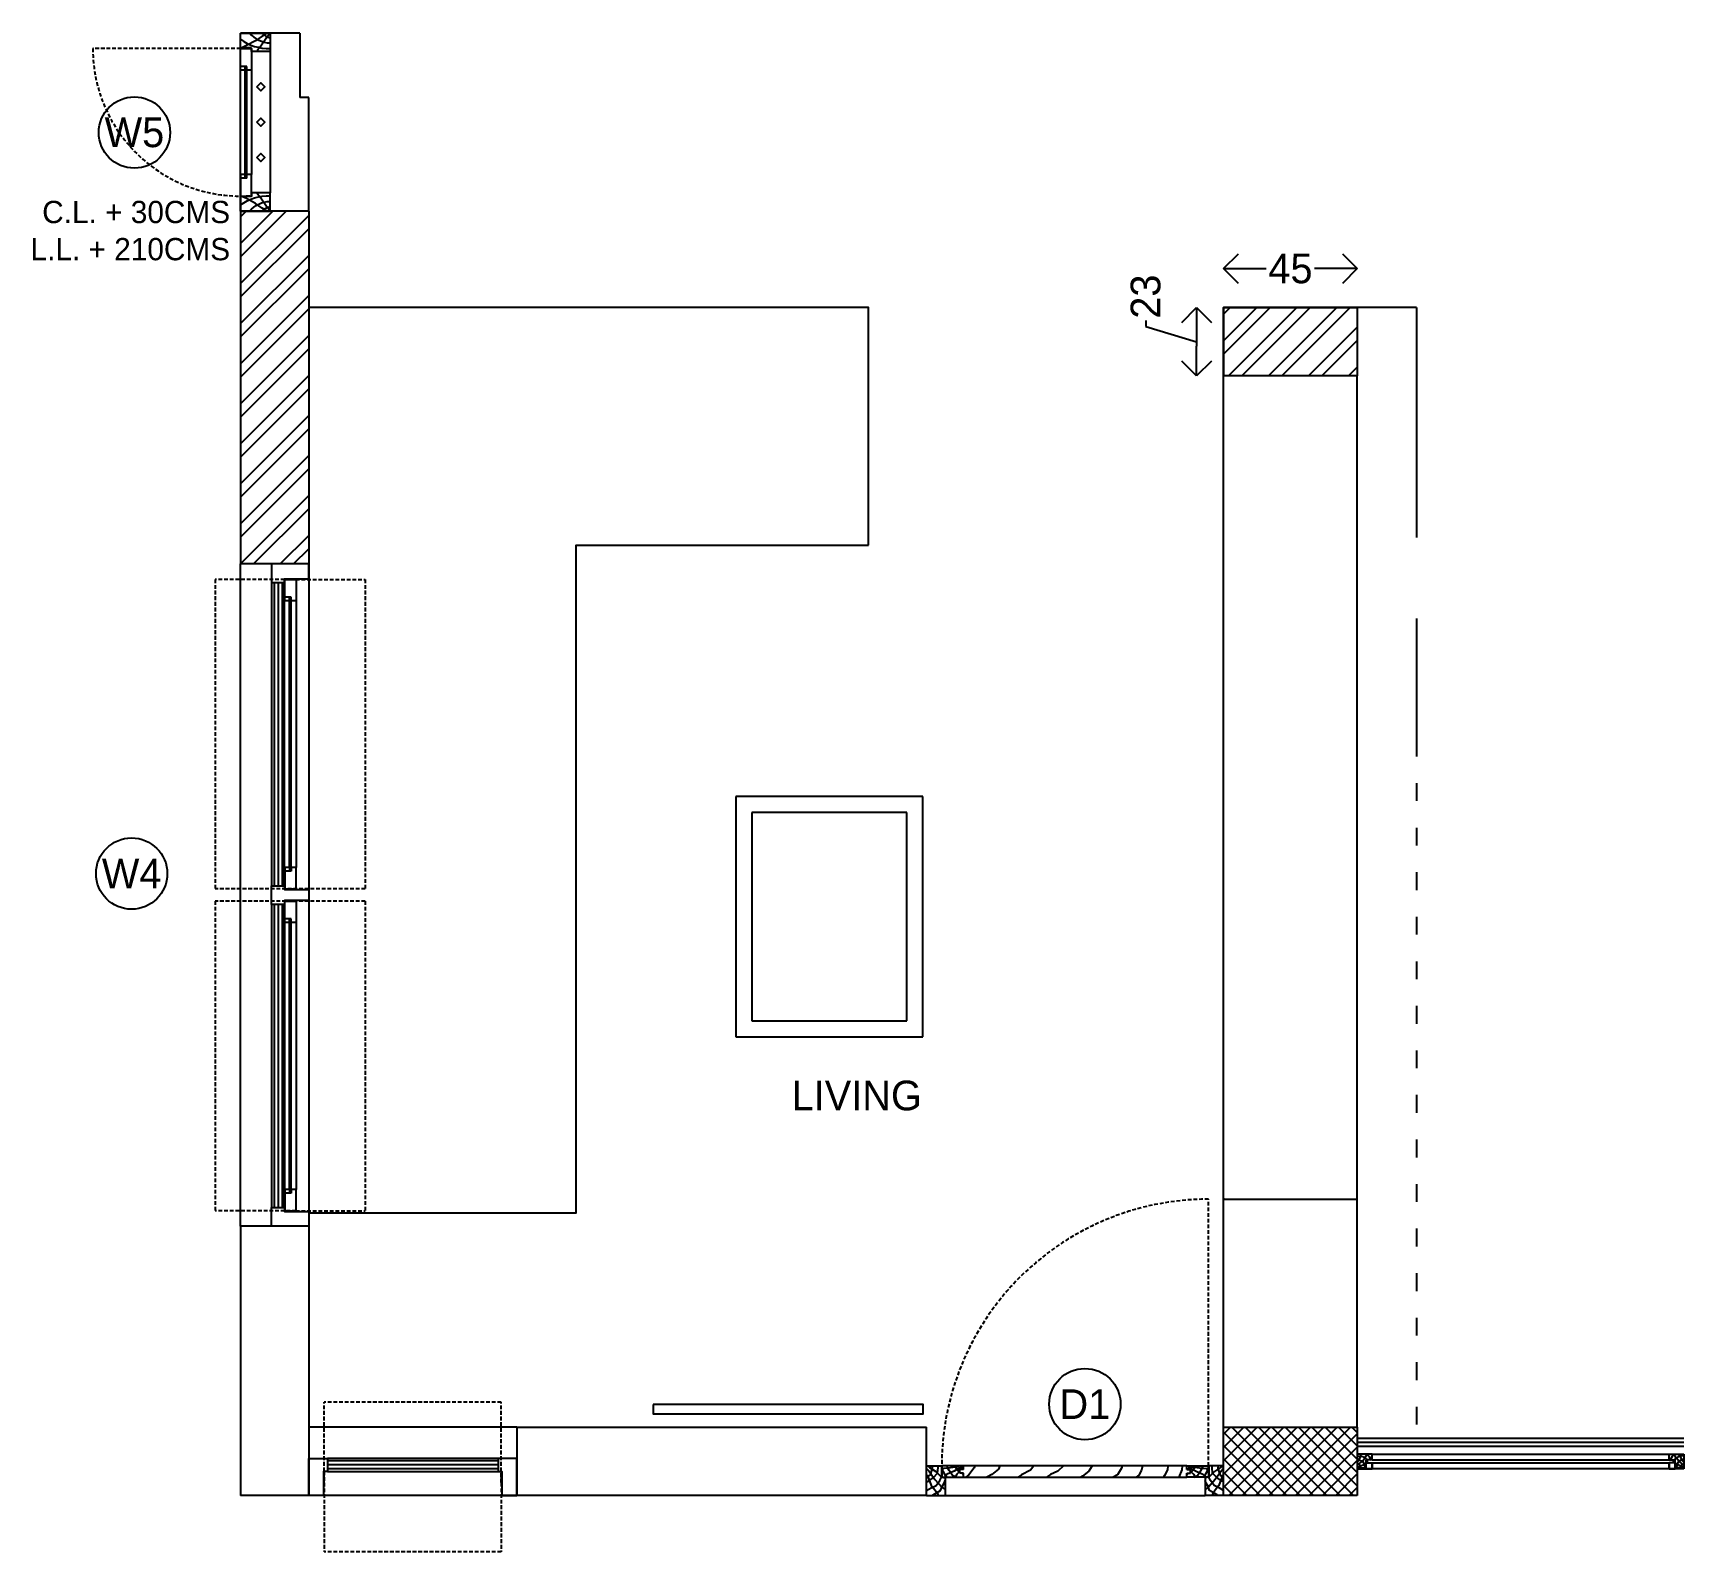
# Model space of a CAD drawing. Header units: metres. Extents: x -16 to 65907, y -5261 to 15511.
# Drawn here: x 65351 to 65907, y 7273 to 7784 of the extents above; entities that cross this region are included whole.
import ezdxf

# ---------------------------------------------------------------- set-up
doc = ezdxf.new("R2010")
doc.units = ezdxf.units.M
doc.header["$PDMODE"] = 67
doc.header["$PDSIZE"] = -5
doc.linetypes.add('ACAD_ISO03W100', pattern=[30, 12, -18])
doc.linetypes.add('DASHED', pattern=[19.05, 12.7, -6.35])
doc.layers.get('0').update_dxf_attribs({"color": 6})
for name, color, linetype in [('BC-CILL', 23, 'Continuous'), ('BC-FURNITURE', 5, 'Continuous'), ('BC-GREYCOLOR', 8, 'Continuous'), ('BC-HATCH', 8, 'Continuous'), ('BC-JOINERY', 93, 'Continuous'), ('BC-TEXT', 7, 'Continuous'), ('BC-WALLS', 1, 'Continuous'), ('BC-WHITECOLOR', 7, 'Continuous')]:
    doc.layers.add(name, color=color, linetype=linetype)
doc.styles.add('BC-1IN50-1', font='FreeSans.ttf', dxfattribs={"height": 10})
doc.dimstyles.new('BC-1IN50-1', dxfattribs={"dimtxt": 10, "dimasz": 10, "dimexe": 0.18, "dimexo": 0.0625, "dimgap": 1, "dimtad": 0, "dimdec": 1, "dimzin": 12, "dimdsep": 46, "dimtxsty": 'BC-1IN50-1', "dimblk": 'OPEN90', "dimcen": 0.09, "dimse1": 1, "dimse2": 1, "dimclrd": 8, "dimclre": 256, "dimclrt": 7, "dimadec": 0, "dimazin": 0, "dimtfac": 1, "dimtdec": 0, "dimtofl": 0, "dimtmove": 1, "dimatfit": 3, "dimfxl": 1, "dimtolj": 1, "dimtzin": 0, "dimlwd": -3, "dimarcsym": 0})
pattern_1 = [(45, (45838.754, 2557.981), (-6.735192, 6.735192), []), (45, (45843.244, 2557.981), (-6.735192, 6.735192), [])]

msp = doc.modelspace()

# ---------------------------------------------------------------- texts
at = {"layer": 'BC-TEXT', "style": 'BC-1IN50-1'}
for s, insert, char_height, width, attachment_point in [('{\\pxqc;{\\C7;W5}}', (65385.427, 7750.998), 10, 33.3881, 5), ('{\\pxqr;\\fUbuntu|b0|i0|c0|p34;{\\C7;C.L. + 30CMS\\PL.L. + 210CMS}}', (65417.643, 7717.929), 7.5, 105.17023, 6), ('{\\pxqc;{\\C7;W4}}', (65384.492, 7501.485), 10, 33.3881, 5), ('{\\fUbuntu|b0|i0|c0|p34;{\\C7;LIVING}}', (65628.616, 7426.694), 10, 156.4473, 5), ('{\\pxqc;{\\C7;D1}}', (65705.428, 7322.836), 10, 33.3881, 5)]:
    msp.add_mtext(s, dxfattribs=dict(at, insert=insert, char_height=char_height, width=width, attachment_point=attachment_point))

# ---------------------------------------------------------------- blocks, each defined once
blk = doc.blocks.new('A$C3F5645BB')
at = {"layer": 'BC-FURNITURE'}
for p, q in [((0, 35), (0, 0)), ((45, 35), (0, 35)), ((45, 0), (45, 35)), ((42, 32), (3, 32)), ((3, 32), (3, 3)), ((42, 3), (42, 32)), ((0, 0), (45, 0)), ((3, 3), (42, 3))]:
    blk.add_line(p, q, dxfattribs=at)
blk = doc.blocks.new('BC-JN-FRAME-SIDE')
at = {"layer": 'BC-HATCH'}
for points in [[(0, -3.87), (-1.06, -2.29), (-2.66, -0.06), (-4.24, 2.97), (-5, 4.54)], [(-0.01, -5), (-1.62, -3.74), (-4.39, -1.84), (-5.78, -0.75), (-6.25, -0.66)]]:
    blk.add_lwpolyline(points, dxfattribs=at)
for centre, radius, start, end in [((10.75, -4.4), 15.93, 143.8447, 182.1637), ((5.98, -5.2), 9.31, 129.9112, 178.7469), ((2.65, -5.73), 4.3, 128.027, 170.1852)]:
    blk.add_arc(centre, radius, start, end, dxfattribs=at)
at = {"layer": 'BC-JOINERY'}
for p, q in [((-6.25, -5), (-6.25, 1.25)), ((-6.25, 1.25), (-5, 1.25)), ((-5, 1.25), (-5, 5)), ((-5, 5), (0, 5)), ((0, 5), (0, -5)), ((0, -5), (-6.25, -5))]:
    blk.add_line(p, q, dxfattribs=at)
blk = doc.blocks.new('_OPEN90')
at = {"color": 0, "linetype": 'ByBlock'}
for p, q in [((0, 0), (-1, 0)), ((-0.5, 0.5), (0, 0)), ((0, 0), (-0.5, -0.5))]:
    blk.add_line(p, q, dxfattribs=at)
blk = doc.blocks.new('*D2592')
at = {"layer": 'BC-TEXT', "color": 8, "linetype": 'Continuous', "lineweight": -3}
for p, q in [((65762.13, 7705.17), (65766.49, 7705.17)), ((65787.13, 7705.17), (65782.77, 7705.17))]:
    blk.add_line(p, q, dxfattribs=at)
at = {"layer": 'Defpoints', "color": 0}
for p in [(65797.13, 7705.17), (65752.13, 7692.05), (65797.13, 7692.05)]:
    blk.add_point(p, dxfattribs=at)
at = {"layer": 'BC-TEXT', "color": 8, "lineweight": -3, "xscale": 10, "yscale": 10, "zscale": 10, "rotation": 180}
blk.add_blockref('_OPEN90', (65752.13, 7705.17), dxfattribs=at)
at = {"layer": 'BC-TEXT', "color": 8, "lineweight": -3, "xscale": 10, "yscale": 10, "zscale": 10}
blk.add_blockref('_OPEN90', (65797.13, 7705.17), dxfattribs=at)
at = {"layer": 'BC-TEXT', "color": 7, "insert": (65774.63, 7705.17), "char_height": 10, "attachment_point": 5, "style": 'BC-1IN50-1'}
blk.add_mtext('\\A1;45', dxfattribs=at)
blk = doc.blocks.new('*D2593')
at = {"layer": 'BC-TEXT', "color": 8, "linetype": 'Continuous', "lineweight": -3}
for p, q in [((65725.91, 7687.69), (65725.91, 7685.69)), ((65725.91, 7685.69), (65743.06, 7680.55)), ((65743.06, 7682.05), (65743.06, 7679.05))]:
    blk.add_line(p, q, dxfattribs=at)
at = {"layer": 'Defpoints', "color": 0}
for p in [(65752.13, 7692.05), (65743.06, 7669.05), (65752.13, 7669.05)]:
    blk.add_point(p, dxfattribs=at)
at = {"layer": 'BC-TEXT', "color": 8, "lineweight": -3, "xscale": 10, "yscale": 10, "zscale": 10}
for p, rotation in [((65743.06, 7692.05), 90), ((65743.06, 7669.05), 270)]:
    blk.add_blockref('_OPEN90', p, dxfattribs=dict(at, rotation=rotation))
at = {"layer": 'BC-TEXT', "color": 7, "insert": (65725.91, 7695.74), "char_height": 10, "attachment_point": 5, "rotation": 90, "style": 'BC-1IN50-1'}
blk.add_mtext('\\A1;23', dxfattribs=at)

# ---------------------------------------------------------------- dimensions: what is measured, and where the dimension line sits
at = {"layer": 'BC-TEXT', "linetype": 'Continuous'}
dim = msp.add_linear_dim(base=(65797.131, 7705.174), p1=(65752.131, 7692.047), p2=(65797.131, 7692.047), dimstyle='BC-1IN50-1', override={"dimlfac": 1}, dxfattribs=at)
dim.commit()
dim.dimension.update_dxf_attribs({"geometry": '*D2592', "text_midpoint": (65774.631, 7705.174)})
dim = msp.add_linear_dim(base=(65743.064, 7669.047), p1=(65752.131, 7692.047), p2=(65752.131, 7669.047), angle=90, dimstyle='BC-1IN50-1', override={"dimlfac": 1}, dxfattribs=at)
dim.commit()
dim.dimension.update_dxf_attribs({"geometry": '*D2593', "text_midpoint": (65725.911, 7688.693)})

# ---------------------------------------------------------------- hatches: boundary and pattern name
at = {"layer": 'BC-HATCH', "linetype": 'Continuous'}
h = msp.add_hatch(dxfattribs=at)
h.set_pattern_fill('ANSI32', color=256, style=0)
h.set_pattern_definition(pattern_1)
h.paths.add_polyline_path([(65444.131, 7605.747), (65444.131, 7724.487), (65421.131, 7724.487), (65421.131, 7605.747)])
h = msp.add_hatch(dxfattribs=at)
h.set_pattern_fill('ANSI32', color=256, style=0)
h.set_pattern_definition(pattern_1)
h.paths.add_polyline_path([(65797.131, 7669.047), (65797.131, 7692.047), (65752.131, 7692.047), (65752.131, 7669.047)])
h = msp.add_hatch(dxfattribs=at)
h.set_pattern_fill('ANSI37', color=256, style=0)
h.set_pattern_definition([(45, (45838.7537, 2557.9814), (-2.24506403, 2.24506403), []), (135, (45838.7537, 2557.9814), (-2.24506403, -2.24506403), [])])
h.paths.add_polyline_path([(65797.131, 7301.047), (65797.131, 7306.047), (65797.131, 7315.047), (65752.131, 7315.047), (65752.131, 7292.047), (65797.131, 7292.047)])

# ---------------------------------------------------------------- linework, layer by layer
at = {"layer": 'BC-CILL'}
for p, q in [((65421.131, 7724.487), (65421.131, 7784.497)), ((65441.131, 7784.497), (65441.131, 7762.774)), ((65444.131, 7762.774), (65441.131, 7762.774)), ((65444.131, 7724.487), (65444.131, 7762.774)), ((65421.131, 7382.747), (65421.131, 7605.747)), ((65444.131, 7605.747), (65444.131, 7382.747)), ((65514.131, 7315.047), (65444.131, 7315.047)), ((65514.131, 7292.047), (65444.131, 7292.047))]:
    msp.add_line(p, q, dxfattribs=at)
at = {"layer": 'BC-FURNITURE'}
msp.add_lwpolyline([(65560.116, 7322.71), (65560.116, 7319.595), (65651.034, 7319.595), (65651.034, 7322.71)], close=True, dxfattribs=at)
at = {"layer": 'BC-GREYCOLOR', "linetype": 'DASHED', "ltscale": 0.1}
for p, q in [((65421.131, 7779.297), (65371.421, 7779.297)), ((65412.641, 7600.547), (65412.641, 7496.322)), ((65439.781, 7600.547), (65412.641, 7600.547)), ((65435.981, 7600.547), (65463.121, 7600.547)), ((65463.121, 7600.547), (65463.121, 7496.322)), ((65463.121, 7496.322), (65412.641, 7496.322)), ((65463.121, 7492.172), (65412.641, 7492.172)), ((65412.641, 7492.172), (65412.641, 7387.947)), ((65463.121, 7492.172), (65463.121, 7387.947)), ((65439.781, 7387.947), (65412.641, 7387.947)), ((65435.981, 7387.947), (65463.121, 7387.947)), ((65747.031, 7302.047), (65747.031, 7391.847)), ((65508.931, 7323.537), (65449.331, 7323.537)), ((65449.331, 7296.397), (65449.331, 7323.537)), ((65508.931, 7296.397), (65508.931, 7323.537)), ((65449.331, 7300.197), (65449.331, 7273.057)), ((65508.931, 7300.197), (65508.931, 7273.057)), ((65508.931, 7273.057), (65449.331, 7273.057))]:
    msp.add_line(p, q, dxfattribs=at)
at = {"layer": 'BC-GREYCOLOR', "linetype": 'ACAD_ISO03W100', "ltscale": 0.5}
msp.add_line((65817.131, 7546.928), (65817.131, 7315.047), dxfattribs=at)
at = {"layer": 'BC-GREYCOLOR', "ltscale": 0.1}
for p, q in [((65802.131, 7306.047), (65902.131, 7306.047)), ((65902.131, 7301.047), (65802.131, 7301.047))]:
    msp.add_line(p, q, dxfattribs=at)
at = {"layer": 'BC-GREYCOLOR', "linetype": 'DASHED', "ltscale": 0.1}
for centre, radius, start, end in [((65421.131, 7779.297), 49.71, 180, 274.32638), ((65747.031, 7302.047), 89.8, 90, 182.39334)]:
    msp.add_arc(centre, radius, start, end, dxfattribs=at)
at = {"layer": 'BC-HATCH'}
msp.add_line((65658.381, 7292.047), (65745.881, 7292.047), dxfattribs=at)
for points in [[(65797.131, 7302.349), (65797.397, 7302.51), (65798.851, 7303.665), (65799.838, 7304.858), (65800.445, 7306.047)], [(65797.131, 7303.271), (65797.583, 7303.703), (65798.329, 7305.212), (65798.498, 7306.047)], [(65797.131, 7305.401), (65798.925, 7305.155), (65800.194, 7304.344), (65800.398, 7304.047)], [(65797.131, 7304.293), (65797.687, 7304.138), (65798.851, 7303.665), (65799.472, 7302.714), (65799.625, 7301.607), (65799.665, 7301.047)], [(65800.334, 7306.047), (65801.139, 7305.193), (65801.826, 7304.047)], [(65801.557, 7304.047), (65802.131, 7304.474)], [(65902.705, 7304.047), (65902.131, 7304.474)], [(65903.928, 7306.047), (65903.123, 7305.193), (65902.436, 7304.047)], [(65907.131, 7302.349), (65906.865, 7302.51), (65905.411, 7303.665), (65904.423, 7304.858), (65903.817, 7306.047)], [(65907.131, 7305.401), (65905.337, 7305.155), (65904.068, 7304.344), (65903.864, 7304.047)], [(65907.131, 7304.293), (65906.575, 7304.138), (65905.411, 7303.665), (65904.79, 7302.714), (65904.637, 7301.607), (65904.597, 7301.047)], [(65907.131, 7303.271), (65906.679, 7303.703), (65905.933, 7305.212), (65905.764, 7306.047)], [(65653.97, 7302.047), (65654.045, 7301.444), (65653.686, 7300.118), (65653.299, 7298.875), (65652.131, 7298.297)], [(65652.131, 7296.731), (65652.746, 7296.913), (65654.449, 7298.153), (65655.818, 7299.541), (65655.979, 7301.527), (65656.131, 7302.047)], [(65652.131, 7301.119), (65652.857, 7300.339), (65654.929, 7297.493), (65657.222, 7294.841), (65658.381, 7294.117)], [(65652.131, 7299.117), (65652.608, 7298.46), (65653.713, 7295.393), (65655.012, 7293.874), (65655.786, 7292.713), (65656.031, 7292.047)], [(65652.131, 7293.769), (65653.631, 7294.647), (65655.344, 7295.393), (65656.559, 7297.106), (65657.131, 7298.247)], [(65652.414, 7302.047), (65653.161, 7301.472), (65655.233, 7300.118), (65657.131, 7298.247), (65658.381, 7297.995)], [(65663.221, 7302.047), (65662.57, 7301.77), (65660.193, 7301.374), (65657.916, 7301.119), (65657.231, 7300.799)], [(65658.941, 7298.297), (65658.453, 7298.799), (65657.689, 7300.115), (65657.231, 7301.529)], [(65664.333, 7302.047), (65663.348, 7301.431), (65661.368, 7300.285), (65659.076, 7299.21), (65658.236, 7298.297)], [(65662.115, 7298.297), (65660.887, 7298.828), (65659.769, 7300.44), (65659.217, 7301.36), (65659.033, 7302.047)], [(65663.281, 7299.918), (65662.98, 7300.073), (65661.778, 7301.572), (65661.612, 7302.047)], [(65663.281, 7300.106), (65662.315, 7299.252), (65661.713, 7298.297)], [(65663.518, 7302.047), (65663.871, 7301.289), (65664.495, 7300.797)], [(65664.531, 7299.276), (65664.003, 7299.547)], [(65664.531, 7301.254), (65664.045, 7300.797)], [(65668.358, 7302.047), (65668.102, 7301.383), (65666.332, 7299.009), (65665.375, 7298.297)], [(65676.808, 7302.047), (65676.348, 7300.951), (65674.146, 7299.138), (65672.464, 7298.297)], [(65688.198, 7302.047), (65687.141, 7300.563), (65684.119, 7299.052), (65682.924, 7298.297)], [(65698.245, 7302.047), (65696.337, 7300.217), (65693.876, 7299.095), (65692.539, 7298.297)], [(65707.911, 7302.047), (65706.741, 7300.261), (65704.626, 7298.62), (65704.013, 7298.297)], [(65717.993, 7302.047), (65717.75, 7301.297), (65716.412, 7299.052), (65714.98, 7298.297)], [(65724.772, 7302.047), (65724.514, 7300.601), (65723.63, 7298.971), (65722.66, 7298.297)], [(65733.364, 7302.047), (65733.245, 7300.739), (65732.278, 7298.805), (65731.858, 7298.297)], [(65738.225, 7302.047), (65738.074, 7300.697), (65737.06, 7298.297)], [(65739.731, 7301.254), (65740.217, 7300.797)], [(65739.731, 7299.276), (65740.259, 7299.547)], [(65740.744, 7302.047), (65740.391, 7301.289), (65739.767, 7300.797)], [(65739.929, 7302.047), (65740.914, 7301.431), (65742.894, 7300.285), (65745.186, 7299.21), (65746.026, 7298.297)], [(65740.981, 7299.918), (65741.282, 7300.073), (65742.484, 7301.572), (65742.65, 7302.047)], [(65740.981, 7300.106), (65741.947, 7299.252), (65742.549, 7298.297)], [(65741.041, 7302.047), (65741.692, 7301.77), (65744.069, 7301.374), (65746.346, 7301.119), (65747.031, 7300.799)], [(65742.147, 7298.297), (65743.375, 7298.828), (65744.493, 7300.44), (65745.045, 7301.36), (65745.229, 7302.047)], [(65745.321, 7298.297), (65745.809, 7298.799), (65746.573, 7300.115), (65747.031, 7301.529)], [(65751.848, 7302.047), (65751.101, 7301.472), (65749.029, 7300.118), (65747.131, 7298.247), (65745.881, 7297.995)], [(65752.131, 7301.119), (65751.405, 7300.339), (65749.333, 7297.493), (65747.04, 7294.841), (65745.881, 7294.117)], [(65752.131, 7293.769), (65750.631, 7294.647), (65748.918, 7295.393), (65747.703, 7297.106), (65747.131, 7298.247)], [(65752.131, 7296.731), (65751.516, 7296.913), (65749.813, 7298.153), (65748.444, 7299.541), (65748.283, 7301.527), (65748.131, 7302.047)], [(65752.131, 7299.117), (65751.654, 7298.46), (65750.549, 7295.393), (65749.25, 7293.874), (65748.476, 7292.713), (65748.231, 7292.047)], [(65750.292, 7302.047), (65750.217, 7301.444), (65750.576, 7300.118), (65750.963, 7298.875), (65752.131, 7298.297)], [(65797.131, 7301.694), (65797.919, 7301.838), (65799.838, 7302.771), (65800.131, 7302.988)], [(65797.131, 7302.828), (65797.21, 7302.819), (65798.003, 7302.332), (65798.142, 7301.428), (65798.123, 7301.047)], [(65797.131, 7301.17), (65798.142, 7301.428), (65799.466, 7301.522), (65800.131, 7301.603)], [(65907.131, 7301.694), (65906.343, 7301.838), (65904.423, 7302.771), (65904.131, 7302.988)], [(65907.131, 7301.17), (65906.12, 7301.428), (65904.796, 7301.522), (65904.131, 7301.603)], [(65907.131, 7302.828), (65907.051, 7302.819), (65906.259, 7302.332), (65906.12, 7301.428), (65906.139, 7301.047)], [(65653.922, 7292.047), (65654.321, 7292.299), (65656.863, 7293.791), (65657.333, 7295.145), (65658.052, 7296.246), (65658.381, 7297.099)], [(65750.34, 7292.047), (65749.941, 7292.299), (65747.399, 7293.791), (65746.929, 7295.145), (65746.21, 7296.246), (65745.881, 7297.099)]]:
    msp.add_lwpolyline(points, dxfattribs=at)
at = {"layer": 'BC-JOINERY'}
for p, q in [((65422.706, 7773.247), (65421.131, 7773.247)), ((65423.306, 7773.247), (65422.706, 7773.247)), ((65422.706, 7772.997), (65423.306, 7772.997)), ((65422.706, 7735.637), (65421.131, 7735.637)), ((65422.706, 7735.887), (65423.306, 7735.887)), ((65423.306, 7735.637), (65422.706, 7735.637)), ((65437.656, 7594.597), (65436.081, 7594.597)), ((65438.256, 7594.597), (65437.656, 7594.597)), ((65437.656, 7594.347), (65438.256, 7594.347)), ((65437.656, 7502.272), (65436.081, 7502.272)), ((65437.656, 7503.522), (65437.656, 7502.272)), ((65438.256, 7502.272), (65437.656, 7502.272)), ((65438.256, 7503.522), (65438.256, 7502.272)), ((65437.656, 7486.222), (65436.081, 7486.222)), ((65438.256, 7486.222), (65437.656, 7486.222)), ((65437.656, 7485.972), (65438.256, 7485.972)), ((65437.656, 7393.897), (65436.081, 7393.897)), ((65437.656, 7395.147), (65437.656, 7393.897)), ((65438.256, 7393.897), (65437.656, 7393.897)), ((65438.256, 7395.147), (65438.256, 7393.897)), ((65802.131, 7306.047), (65797.131, 7306.047)), ((65797.131, 7306.047), (65797.131, 7301.047)), ((65802.131, 7304.047), (65800.131, 7304.047)), ((65800.131, 7303.047), (65800.131, 7304.047)), ((65802.131, 7304.047), (65802.131, 7306.047)), ((65902.131, 7306.047), (65907.131, 7306.047)), ((65902.131, 7304.047), (65902.131, 7306.047)), ((65902.131, 7304.047), (65904.131, 7304.047)), ((65904.131, 7303.047), (65904.131, 7304.047)), ((65907.131, 7306.047), (65907.131, 7301.047)), ((65652.131, 7292.047), (65652.131, 7302.047)), ((65652.131, 7302.047), (65657.131, 7302.047)), ((65657.131, 7302.047), (65657.131, 7298.247)), ((65657.131, 7298.247), (65658.381, 7298.247)), ((65658.381, 7298.247), (65658.381, 7292.047)), ((65664.531, 7300.797), (65663.281, 7300.797)), ((65663.281, 7299.547), (65663.281, 7300.797)), ((65664.531, 7299.547), (65663.281, 7299.547)), ((65739.731, 7302.047), (65664.531, 7302.047)), ((65664.531, 7298.297), (65739.731, 7298.297)), ((65739.731, 7300.797), (65740.981, 7300.797)), ((65739.731, 7299.547), (65740.981, 7299.547)), ((65740.981, 7299.547), (65740.981, 7300.797)), ((65745.881, 7298.247), (65745.881, 7292.047)), ((65747.131, 7298.247), (65745.881, 7298.247)), ((65752.131, 7302.047), (65747.131, 7302.047)), ((65747.131, 7302.047), (65747.131, 7298.247)), ((65752.131, 7292.047), (65752.131, 7302.047)), ((65797.131, 7301.047), (65802.131, 7301.047)), ((65907.131, 7301.047), (65902.131, 7301.047)), ((65652.131, 7292.047), (65658.381, 7292.047)), ((65752.131, 7292.047), (65745.881, 7292.047))]:
    msp.add_line(p, q, dxfattribs=at)
for points in [[(65422.706, 7771.997), (65421.131, 7771.997), (65421.131, 7779.297), (65424.881, 7779.297), (65424.881, 7771.997), (65423.306, 7771.997)], [(65422.706, 7736.887), (65421.131, 7736.887), (65421.131, 7729.587), (65424.881, 7729.587), (65424.881, 7736.887), (65423.306, 7736.887)], [(65437.656, 7593.347), (65436.081, 7593.347), (65436.081, 7600.547), (65439.831, 7600.547), (65439.831, 7593.347), (65438.256, 7593.347)], [(65437.656, 7503.522), (65436.081, 7503.522), (65436.081, 7496.322), (65439.831, 7496.322), (65439.831, 7503.522), (65438.256, 7503.522)], [(65437.656, 7484.972), (65436.081, 7484.972), (65436.081, 7492.172), (65439.831, 7492.172), (65439.831, 7484.972), (65438.256, 7484.972)], [(65437.656, 7395.147), (65436.081, 7395.147), (65436.081, 7387.947), (65439.831, 7387.947), (65439.831, 7395.147), (65438.256, 7395.147)], [(65664.531, 7300.797), (65664.531, 7302.047), (65657.231, 7302.047), (65657.231, 7298.297), (65664.531, 7298.297), (65664.531, 7299.547)], [(65739.731, 7300.797), (65739.731, 7302.047), (65747.031, 7302.047), (65747.031, 7298.297), (65739.731, 7298.297), (65739.731, 7299.547)]]:
    msp.add_lwpolyline(points, dxfattribs=at)
for points in [[(65431.631, 7599.497), (65435.981, 7599.497), (65435.981, 7600.747), (65444.131, 7600.747), (65444.131, 7605.747), (65431.631, 7605.747)], [(65444.131, 7492.372), (65435.981, 7492.372), (65435.981, 7491.122), (65431.631, 7491.122), (65431.631, 7497.372), (65435.981, 7497.372), (65435.981, 7496.122), (65444.131, 7496.122), (65444.131, 7492.372)], [(65431.631, 7388.997), (65435.981, 7388.997), (65435.981, 7387.747), (65444.131, 7387.747), (65444.131, 7382.747), (65431.631, 7382.747)], [(65450.381, 7304.547), (65450.381, 7300.197), (65449.131, 7300.197), (65449.131, 7292.047), (65444.131, 7292.047), (65444.131, 7304.547)], [(65507.881, 7304.547), (65507.881, 7300.197), (65509.131, 7300.197), (65509.131, 7292.047), (65514.131, 7292.047), (65514.131, 7304.547)], [(65802.131, 7303.047), (65802.131, 7301.047), (65800.131, 7301.047), (65800.131, 7303.047)], [(65902.131, 7303.047), (65902.131, 7301.047), (65904.131, 7301.047), (65904.131, 7303.047)]]:
    msp.add_lwpolyline(points, close=True, dxfattribs=at)
at = {"layer": 'BC-TEXT'}
for p, q in [((65752.131, 7315.047), (65752.131, 7669.047)), ((65797.131, 7315.047), (65797.131, 7669.047)), ((65752.331, 7391.847), (65796.931, 7391.847))]:
    msp.add_line(p, q, dxfattribs=at)
msp.add_lwpolyline([(65632.529, 7612.047), (65632.529, 7692.047), (65444.131, 7692.047), (65444.131, 7387.247), (65534.131, 7387.247), (65534.131, 7612.047)], close=True, dxfattribs=at)
at = {"layer": 'BC-TEXT', "linetype": 'Continuous'}
for centre in [(65385.427, 7750.998), (65384.492, 7501.485), (65705.428, 7322.836)]:
    msp.add_circle(centre, 12, dxfattribs=at)
at = {"layer": 'BC-TEXT'}
for centre, start, end in [((65752.331, 7392.047), 180, 270), ((65796.931, 7392.047), 270, 0)]:
    msp.add_arc(centre, 0.2, start, end, dxfattribs=at)
at = {"layer": 'BC-WALLS'}
for p, q in [((65441.131, 7784.497), (65421.131, 7784.497)), ((65444.131, 7724.487), (65421.131, 7724.487)), ((65421.131, 7724.487), (65421.131, 7605.747)), ((65444.131, 7724.487), (65444.131, 7605.747)), ((65752.131, 7692.047), (65752.131, 7669.047)), ((65444.131, 7605.747), (65421.131, 7605.747)), ((65444.131, 7382.747), (65421.131, 7382.747)), ((65421.131, 7382.747), (65421.131, 7292.047)), ((65444.131, 7382.747), (65444.131, 7315.047)), ((65444.131, 7315.047), (65444.131, 7315.047)), ((65444.131, 7315.047), (65444.131, 7292.047)), ((65514.131, 7315.047), (65514.131, 7292.047)), ((65514.131, 7315.047), (65652.131, 7315.047)), ((65514.131, 7315.047), (65514.131, 7292.047)), ((65652.131, 7292.047), (65652.131, 7315.047)), ((65752.131, 7292.047), (65752.131, 7315.047)), ((65752.131, 7315.047), (65797.131, 7315.047)), ((65797.131, 7315.047), (65797.131, 7292.047)), ((65797.131, 7315.047), (65797.131, 7292.047)), ((65444.131, 7292.047), (65421.131, 7292.047)), ((65652.131, 7292.047), (65514.131, 7292.047)), ((65797.131, 7292.047), (65752.131, 7292.047))]:
    msp.add_line(p, q, dxfattribs=at)
msp.add_lwpolyline([(65752.131, 7669.047), (65752.131, 7692.047), (65797.131, 7692.047), (65797.131, 7669.047)], close=True, dxfattribs=at)
at = {"layer": 'BC-WHITECOLOR'}
for p, q in [((65431.131, 7778.147), (65431.131, 7730.737)), ((65421.131, 7736.887), (65421.131, 7771.997)), ((65422.706, 7735.637), (65422.706, 7773.247)), ((65423.306, 7735.637), (65423.306, 7773.247)), ((65424.881, 7771.997), (65424.881, 7736.887)), ((65817.131, 7692.047), (65752.131, 7692.047)), ((65817.131, 7692.047), (65817.131, 7669.047)), ((65817.131, 7669.047), (65817.131, 7669.047)), ((65817.131, 7669.047), (65817.131, 7614.585)), ((65444.131, 7605.747), (65444.131, 7382.747)), ((65431.631, 7599.497), (65431.631, 7497.372)), ((65432.462, 7599.497), (65432.462, 7497.372)), ((65433.806, 7599.497), (65433.806, 7497.372)), ((65435.149, 7599.497), (65435.149, 7497.372)), ((65435.981, 7497.372), (65435.981, 7599.497)), ((65444.131, 7600.747), (65444.131, 7387.747)), ((65437.656, 7503.522), (65437.656, 7594.597)), ((65438.256, 7503.522), (65438.256, 7594.597)), ((65439.831, 7593.347), (65439.831, 7503.522)), ((65817.131, 7587.355), (65817.131, 7546.928)), ((65437.656, 7502.522), (65438.256, 7502.522)), ((65431.631, 7491.122), (65431.631, 7388.997)), ((65432.462, 7491.122), (65432.462, 7388.997)), ((65433.806, 7491.122), (65433.806, 7388.997)), ((65435.149, 7491.122), (65435.149, 7388.997)), ((65435.981, 7388.997), (65435.981, 7491.122)), ((65436.081, 7398.961), (65436.081, 7484.972)), ((65437.656, 7395.147), (65437.656, 7486.222)), ((65438.256, 7395.147), (65438.256, 7486.222)), ((65439.831, 7484.972), (65439.831, 7395.147)), ((65436.081, 7389.025), (65436.081, 7410.775)), ((65437.656, 7394.147), (65438.256, 7394.147)), ((65797.131, 7311.39), (65907.131, 7311.39)), ((65797.131, 7310.047), (65907.131, 7310.047)), ((65507.881, 7304.547), (65450.381, 7304.547)), ((65797.131, 7308.703), (65907.131, 7308.703)), ((65800.631, 7303.047), (65800.631, 7304.047)), ((65802.131, 7304.047), (65902.131, 7304.047)), ((65903.631, 7303.047), (65903.631, 7304.047)), ((65507.881, 7303.715), (65450.381, 7303.715)), ((65507.881, 7302.372), (65450.381, 7302.372)), ((65507.881, 7301.028), (65450.381, 7301.028)), ((65450.381, 7300.197), (65507.881, 7300.197)), ((65802.131, 7303.047), (65902.131, 7303.047)), ((65802.131, 7301.047), (65802.131, 7303.047)), ((65902.131, 7301.047), (65902.131, 7303.047)), ((65509.131, 7292.047), (65449.131, 7292.047))]:
    msp.add_line(p, q, dxfattribs=at)
for points in [[(65426.662, 7766.409), (65428.006, 7767.753), (65429.349, 7766.409), (65428.006, 7765.066)], [(65426.662, 7754.487), (65428.006, 7755.831), (65429.349, 7754.487), (65428.006, 7753.144)], [(65426.662, 7742.566), (65428.006, 7743.909), (65429.349, 7742.566), (65428.006, 7741.222)]]:
    msp.add_lwpolyline(points, close=True, dxfattribs=at)

# ---------------------------------------------------------------- block references
at = {"layer": 'BC-FURNITURE', "xscale": 1.8, "yscale": 1.8, "zscale": 1.8, "rotation": 89.99999999999999}
msp.add_blockref('A$C3F5645BB', (65650.9, 7446.476), dxfattribs=at)
at = {"layer": 'BC-JOINERY', "rotation": 89.99999999999999}
msp.add_blockref('BC-JN-FRAME-SIDE', (65426.131, 7784.497), dxfattribs=at)
at = {"layer": 'BC-JOINERY', "xscale": -1, "rotation": 89.99999999999994}
msp.add_blockref('BC-JN-FRAME-SIDE', (65426.131, 7724.487), dxfattribs=at)

msp.set_redraw_order([(e.dxf.handle, doc.entitydb.next_handle()) for e in msp.query("TEXT MTEXT ATTDEF DIMENSION ARC_DIMENSION")])  # texts and dimensions are drawn at this point

doc.saveas('drawing.dxf')
